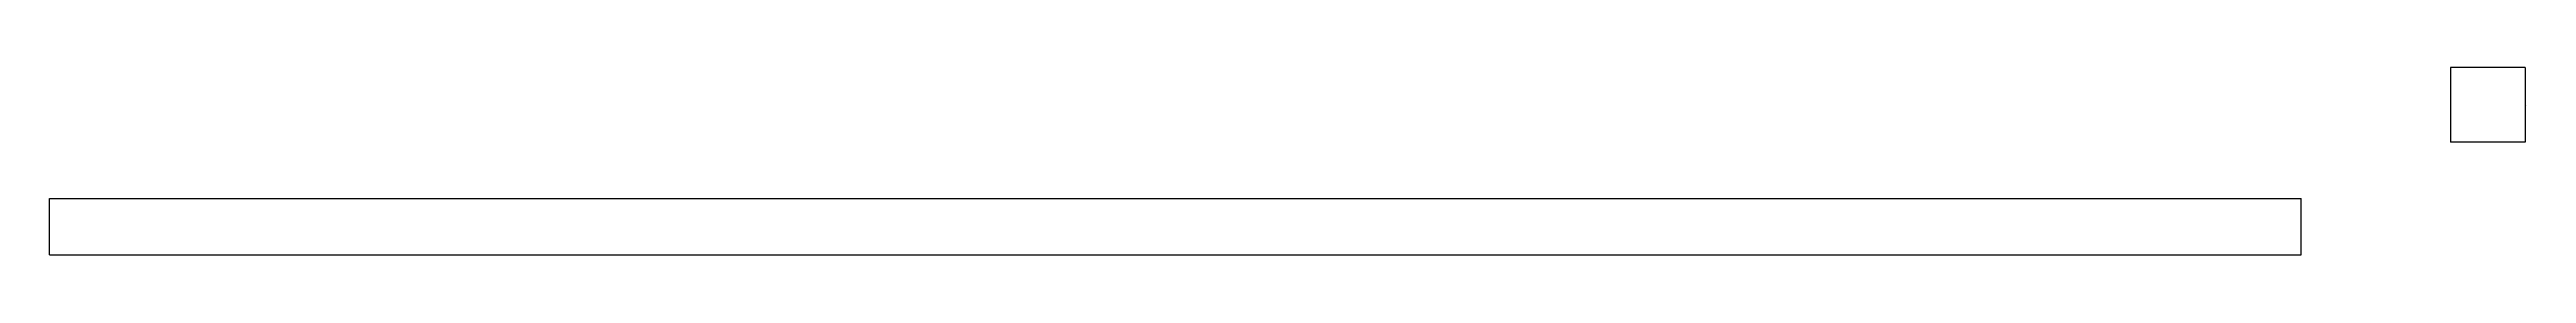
# Model space of a CAD drawing. Header units: metres. Extents: x 7978 to 27144, y 8157 to 45277.
# Drawn here: x 17910 to 24544, y 10157 to 10660 of the extents above; entities that cross this region are included whole.
import ezdxf

# ---------------------------------------------------------------- set-up
doc = ezdxf.new("R2010")
doc.units = ezdxf.units.M
doc.layers.add('WALL_DEBUG', color=7, linetype='Continuous')

msp = doc.modelspace()

# ---------------------------------------------------------------- linework, layer by layer
at = {"layer": 'WALL_DEBUG'}
for p, q in [((24540, 10660), (24340, 10660)), ((24340, 10660), (24340, 10460)), ((24540, 10660), (24340, 10660)), ((24340, 10660), (24340, 10460)), ((24540, 10660), (24340, 10660)), ((24340, 10660), (24340, 10460)), ((24540, 10660), (24340, 10660)), ((24340, 10660), (24340, 10460)), ((24540, 10660), (24340, 10660)), ((24340, 10660), (24340, 10460)), ((24540, 10660), (24540, 10460)), ((24540, 10660), (24540, 10460)), ((24540, 10660), (24540, 10460)), ((24540, 10660), (24540, 10460)), ((24540, 10660), (24540, 10460)), ((24540, 10460), (24340, 10460)), ((24540, 10460), (24340, 10460)), ((24540, 10460), (24340, 10460)), ((24540, 10460), (24340, 10460)), ((17910, 10310), (23940, 10310)), ((17910, 10160), (17910, 10310)), ((17910, 10310), (23940, 10310)), ((17910, 10160), (17910, 10310)), ((17910, 10310), (23940, 10310)), ((17910, 10160), (17910, 10310)), ((17910, 10310), (23940, 10310)), ((17910, 10160), (17910, 10310)), ((17910, 10310), (23940, 10310)), ((23940, 10160), (23940, 10310)), ((23940, 10160), (23940, 10310)), ((23940, 10160), (23940, 10310)), ((23940, 10160), (23940, 10310)), ((17910, 10160), (23940, 10160)), ((17910, 10160), (23940, 10160)), ((17910, 10160), (23940, 10160)), ((17910, 10160), (23940, 10160)), ((17910, 10160), (23940, 10160))]:
    msp.add_line(p, q, dxfattribs=at)

# ---------------------------------------------------------------- texts
at = {"layer": 'comp_debug_text', "char_height": 2.5, "attachment_point": 1}
for s, insert in [('35', (24440, 10660)), ('35', (24340, 10560)), ('35', (24540, 10560)), ('32', (20925, 10310)), ('31', (20925, 10160))]:
    msp.add_mtext(s, dxfattribs=dict(at, insert=insert))

doc.saveas('drawing.dxf')
